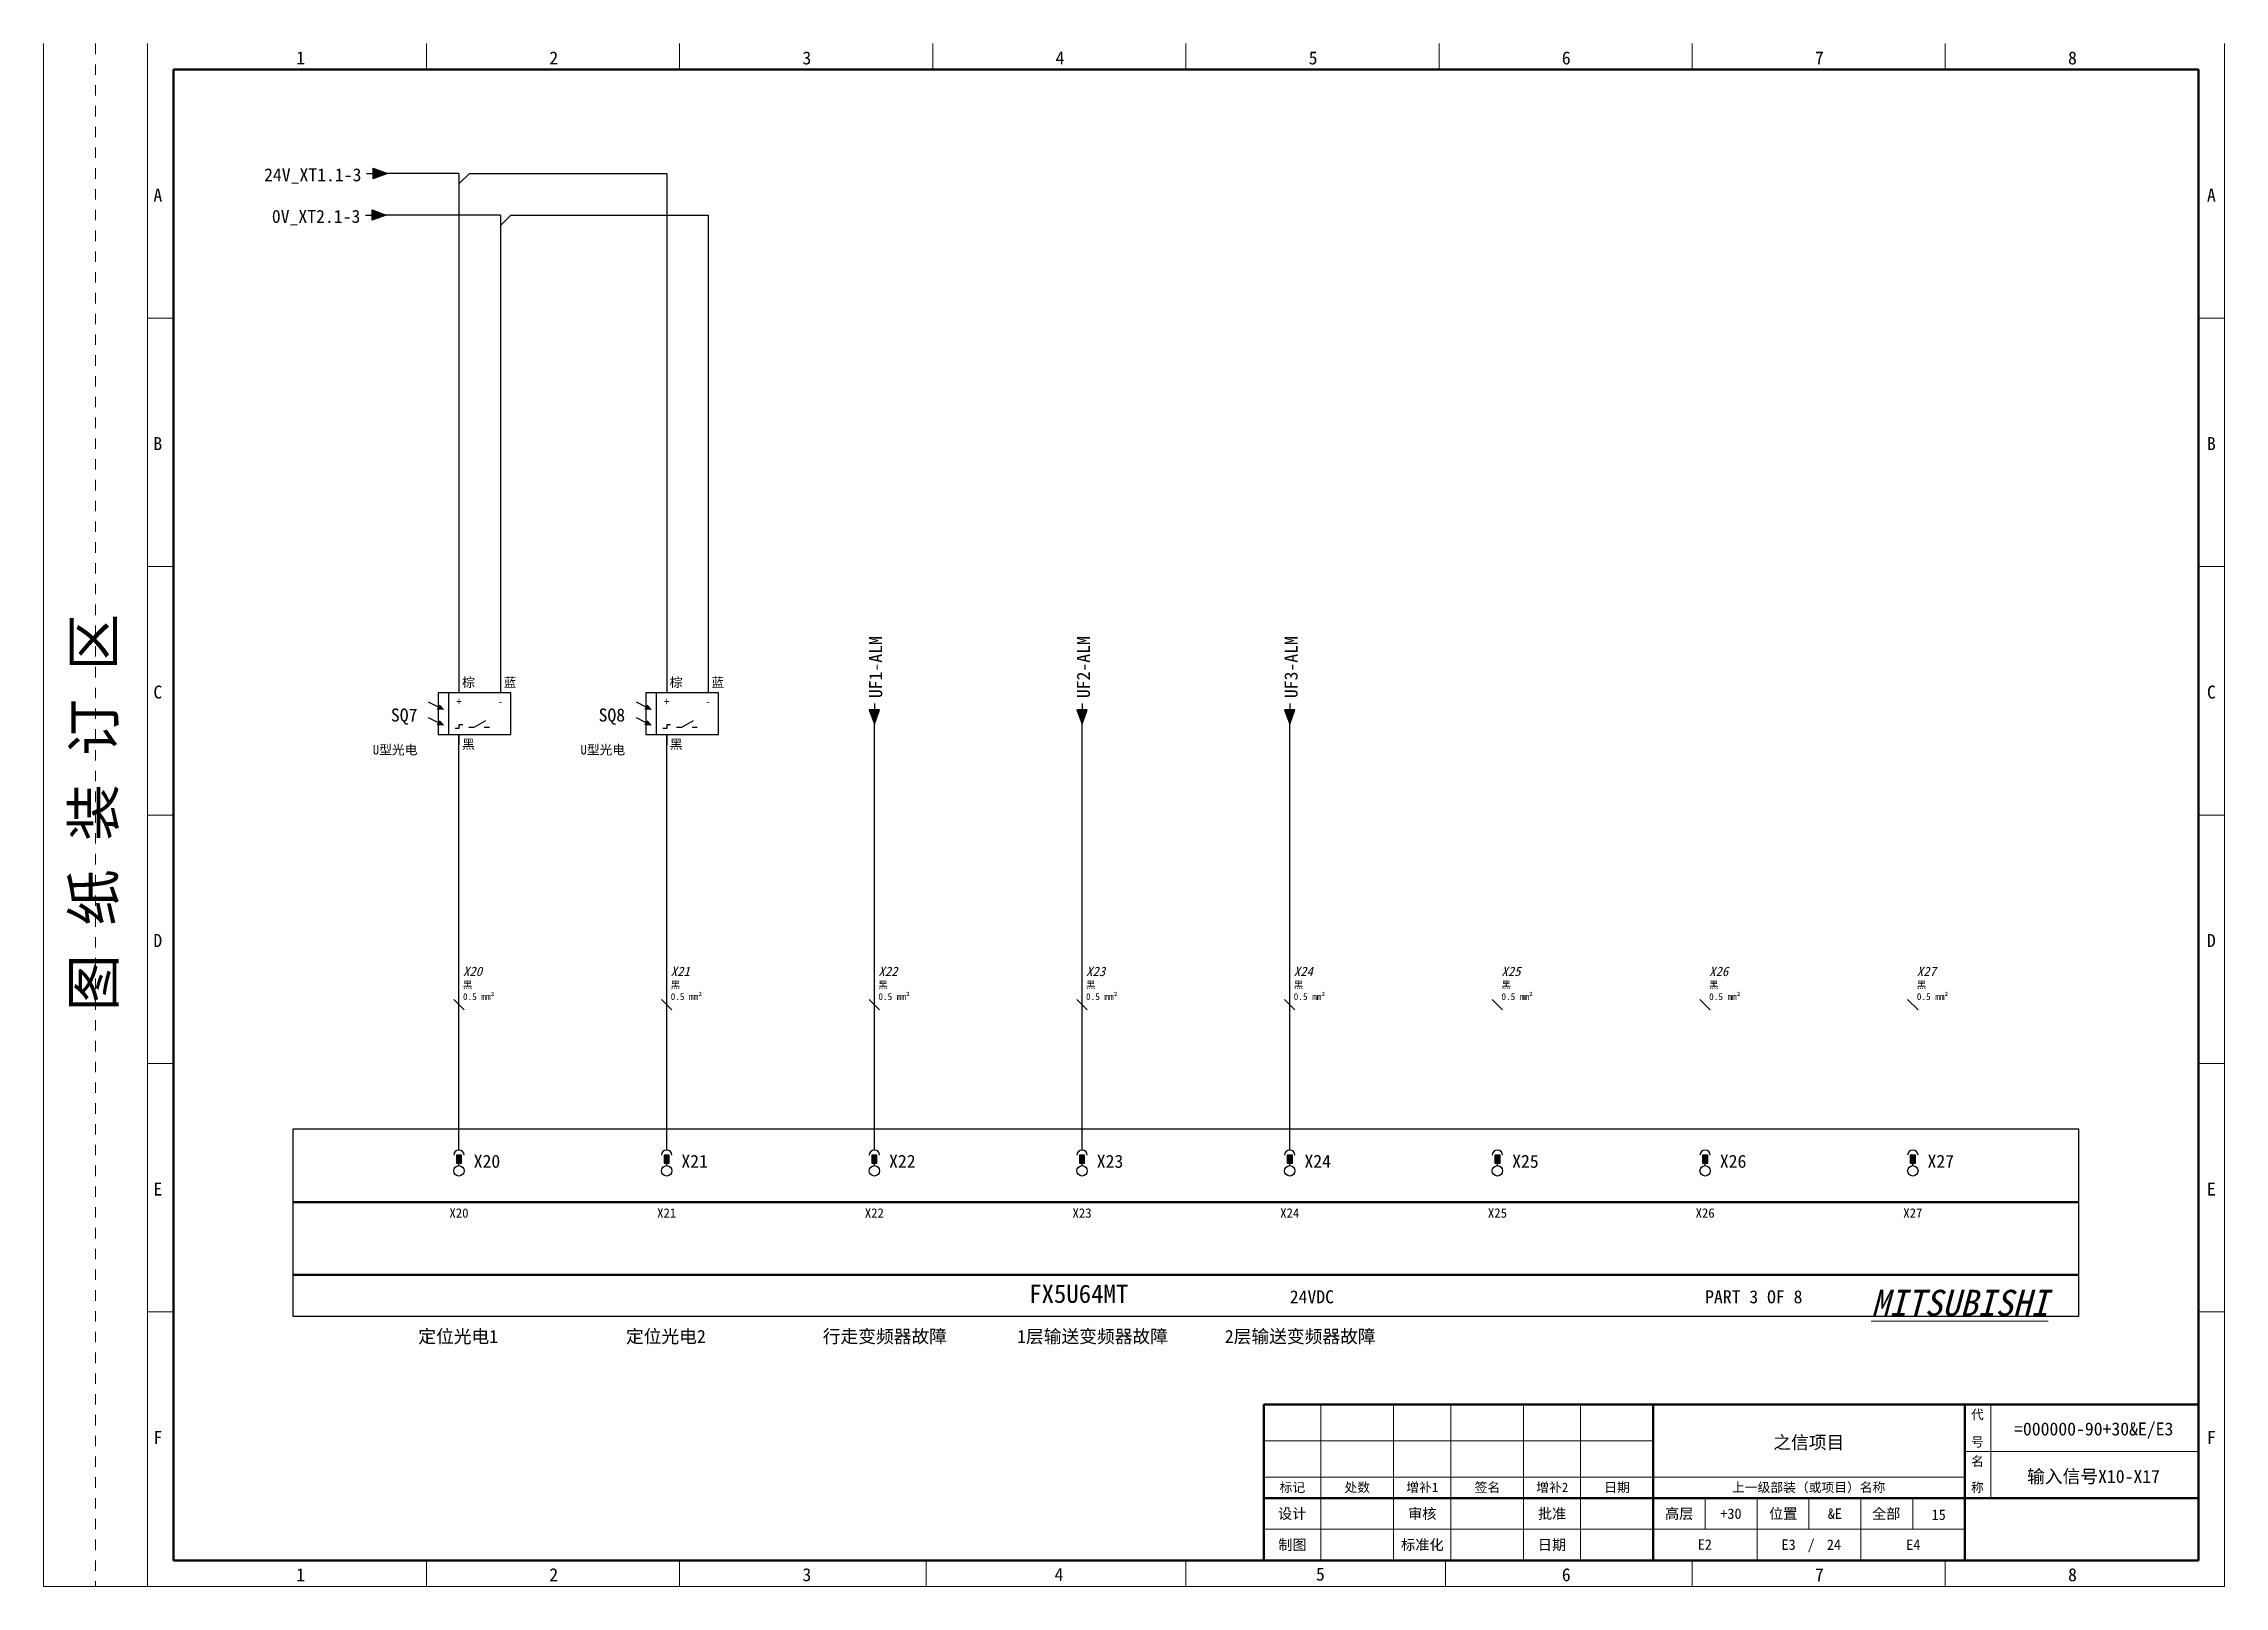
# Model space of a CAD drawing. Header units: millimetres. Extents: x -274 to 12554, y 2463 to 2760.
# Drawn here: x 3286.5 to 3706.5, y 2463.4 to 2760.4 of the extents above; entities that cross this region are included whole.
import ezdxf
from ezdxf.enums import TextEntityAlignment as Align

# ---------------------------------------------------------------- set-up
doc = ezdxf.new("R2010")
doc.units = ezdxf.units.MM
doc.linetypes.add('EPL_DASH', pattern=[1, 0.5, -0.5])
for name, color, linetype, lineweight in [('EPLAN100', 7, 'Continuous', 5), ('EPLAN108', 5, 'Continuous', 5), ('EPLAN201', 73, 'Continuous', 35), ('EPLAN300', 5, 'Continuous', 5), ('EPLAN303', 6, 'Continuous', 25), ('EPLAN306', 6, 'Continuous', 25), ('EPLAN311', 1, 'Continuous', 25), ('EPLAN312', 1, 'Continuous', 25), ('EPLAN400', 5, 'Continuous', 35), ('EPLAN403', 5, 'Continuous', 35), ('EPLAN405', 1, 'Continuous', 25), ('EPLAN420', 7, 'Continuous', 35), ('EPLAN421', 5, 'Continuous', 35), ('EPLAN426', 251, 'Continuous', 35), ('EPLAN429', 251, 'Continuous', 35), ('EPLAN451', 73, 'Continuous', 35), ('EPLAN452', 73, 'Continuous', 35), ('EPLAN453', 73, 'Continuous', 35), ('EPLAN500', 7, 'Continuous', 35)]:
    doc.layers.add(name, color=color, linetype=linetype, lineweight=lineweight)
doc.styles.add('宋体', font='')
doc.styles.add('宋体_I', font='')
doc.styles.get('宋体').set_extended_font_data('宋体')
doc.styles.get('宋体_I').set_extended_font_data('宋体', italic=True)

msp = doc.modelspace()

# ---------------------------------------------------------------- texts
at = {"layer": 'EPLAN108', "color": 5, "style": '宋体'}
for s, p in [('24VDC', (3526.48, 2519.13)), ('PART 3 OF 8', (3606.48, 2519.13))]:
    msp.add_text(s, height=2.505, dxfattribs=at).set_placement(p, align=Align.MIDDLE_LEFT)
at = {"layer": 'EPLAN108', "color": 5, "insert": (3638.48, 2515.38), "char_height": 5.01, "attachment_point": 7, "style": '宋体_I'}
msp.add_mtext('\\LMITSUBISHI\\l', dxfattribs=at)
at = {"layer": 'EPLAN201', "color": 4, "style": '宋体'}
msp.add_text('图 纸 装 订 区', height=8.016, rotation=90, dxfattribs=at).set_placement((3292.08, 2612.38), align=Align.TOP_CENTER)
for s, height, p in [('代', 1.8, (3658.92, 2496.46)), ('号', 1.8, (3658.92, 2491.2)), ('名', 1.8, (3658.92, 2487.46)), ('标记', 1.804, (3526.99, 2482.45)), ('处数', 1.804, (3539.48, 2482.45)), ('增补1', 1.804, (3552.01, 2482.45)), ('签名', 1.804, (3564.54, 2482.45)), ('增补2', 1.804, (3577.04, 2482.45)), ('日期', 1.804, (3589.51, 2482.45)), ('上一级部装（或项目）名称', 1.8036, (3626.42, 2482.45)), ('称', 1.8, (3658.92, 2482.44)), ('设计', 2.004, (3526.95, 2477.38)), ('审核', 2.004, (3552, 2477.38)), ('批准', 2.004, (3577.01, 2477.38)), ('高层', 2.004, (3601.49, 2477.38)), ('位置', 2.004, (3621.51, 2477.38)), ('全部', 2.004, (3641.35, 2477.38)), ('制图', 2.004, (3527, 2471.39)), ('标准化', 2.004, (3552.02, 2471.39)), ('日期', 2.004, (3576.99, 2471.39)), ('/', 2, (3626.89, 2471.41))]:
    msp.add_text(s, height=height, dxfattribs=at).set_placement(p, align=Align.MIDDLE_CENTER)
at = {"layer": 'EPLAN300', "color": 5, "style": '宋体'}
for s, p in [('+', (3366.48, 2633.73)), ('-', (3374.48, 2633.73)), ('+', (3406.48, 2633.73)), ('-', (3414.48, 2633.73))]:
    msp.add_text(s, height=1.5, dxfattribs=at).set_placement(p, align=Align.MIDDLE_CENTER)
at = {"layer": 'EPLAN400', "color": 5, "style": '宋体'}
for s, p in [('SQ7', (3358.48, 2631.13)), ('SQ8', (3398.48, 2631.13))]:
    msp.add_text(s, height=2.505, dxfattribs=at).set_placement(p, align=Align.MIDDLE_RIGHT)
msp.add_text('FX5U64MT', height=3.507, dxfattribs=at).set_placement((3495.38, 2521.47), align=Align.TOP_RIGHT)
at = {"layer": 'EPLAN403', "color": 5, "style": '宋体'}
for s, p in [('24V_XT1.1-3', (3347.69, 2735.13)), ('0V_XT2.1-3', (3347.48, 2727.13))]:
    msp.add_text(s, height=2.505, dxfattribs=at).set_placement(p, align=Align.MIDDLE_RIGHT)
for s, p in [('UF1-ALM', (3446.73, 2634.38)), ('UF2-ALM', (3486.73, 2634.38)), ('UF3-ALM', (3526.73, 2634.38))]:
    msp.add_text(s, height=2.505, rotation=90, dxfattribs=at).set_placement(p, align=Align.MIDDLE_LEFT)
at = {"layer": 'EPLAN405', "color": 2, "style": '宋体_I'}
for s, p in [('X20', (3367.25, 2580.33)), ('X21', (3407.25, 2580.33)), ('X22', (3447.25, 2580.33)), ('X23', (3487.25, 2580.33)), ('X24', (3527.25, 2580.33)), ('X25', (3567.25, 2580.33)), ('X26', (3607.25, 2580.33)), ('X27', (3647.25, 2580.33))]:
    msp.add_text(s, height=1.804, dxfattribs=at).set_placement(p, align=Align.BOTTOM_LEFT)
at = {"layer": 'EPLAN405', "color": 1, "style": '宋体'}
for s, height, p in [('黑', 1.3, (3367.25, 2578.11)), ('黑', 1.3, (3407.25, 2578.11)), ('黑', 1.3, (3447.25, 2578.11)), ('黑', 1.3, (3487.25, 2578.11)), ('黑', 1.3, (3527.25, 2578.11)), ('黑', 1.3, (3567.25, 2578.11)), ('黑', 1.3, (3607.25, 2578.11)), ('黑', 1.3, (3647.25, 2578.11)), ('0.5 mm²', 1.303, (3367.25, 2575.88)), ('0.5 mm²', 1.303, (3407.25, 2575.88)), ('0.5 mm²', 1.303, (3447.25, 2575.88)), ('0.5 mm²', 1.303, (3487.25, 2575.88)), ('0.5 mm²', 1.303, (3527.25, 2575.88)), ('0.5 mm²', 1.303, (3567.25, 2575.88)), ('0.5 mm²', 1.303, (3607.25, 2575.88)), ('0.5 mm²', 1.303, (3647.25, 2575.88))]:
    msp.add_text(s, height=height, dxfattribs=at).set_placement(p, align=Align.BOTTOM_LEFT)
at = {"layer": 'EPLAN420', "color": 0, "style": '宋体'}
for s, p in [('棕', (3367.08, 2635.98)), ('蓝', (3375.08, 2635.98)), ('棕', (3407.08, 2635.98)), ('蓝', (3415.08, 2635.98))]:
    msp.add_text(s, height=1.8, dxfattribs=at).set_placement(p, align=Align.BOTTOM_LEFT)
for p in [(3367.08, 2626.42), (3407.08, 2626.42)]:
    msp.add_text('黑', height=1.8, dxfattribs=at).set_placement(p, align=Align.TOP_LEFT)
at = {"layer": 'EPLAN421', "color": 5, "style": '宋体'}
for s, p in [('X20', (3369.31, 2543.21)), ('X21', (3409.31, 2543.21)), ('X22', (3449.31, 2543.21)), ('X23', (3489.31, 2543.21)), ('X24', (3529.31, 2543.21)), ('X25', (3569.31, 2543.21)), ('X26', (3609.31, 2543.21)), ('X27', (3649.31, 2543.21))]:
    msp.add_text(s, height=2.505, dxfattribs=at).set_placement(p, align=Align.BOTTOM_LEFT)
at = {"layer": 'EPLAN426', "color": 251, "style": '宋体'}
for s, p in [('X20', (3366.48, 2536.16)), ('X21', (3406.48, 2536.16)), ('X22', (3446.48, 2536.16)), ('X23', (3486.48, 2536.16)), ('X24', (3526.48, 2536.16)), ('X25', (3566.48, 2536.16)), ('X26', (3606.48, 2536.16)), ('X27', (3646.48, 2536.16))]:
    msp.add_text(s, height=1.804, dxfattribs=at).set_placement(p, align=Align.TOP_CENTER)
at = {"layer": 'EPLAN429', "color": 6, "char_height": 2.505, "attachment_point": 2, "style": '宋体'}
for s, insert in [('定位光电1', (3366.33, 2512.76)), ('定位光电2', (3406.33, 2512.76)), ('行走变频器故障', (3448.5, 2512.76)), ('1层输送变频器故障', (3488.5, 2512.76)), ('2层输送变频器故障', (3528.5, 2512.76))]:
    msp.add_mtext(s, dxfattribs=dict(at, insert=insert))
at = {"layer": 'EPLAN451', "color": 4, "style": '宋体'}
msp.add_text('之信项目', height=2.505, dxfattribs=at).set_placement((3626.45, 2491.1), align=Align.MIDDLE_CENTER)
at = {"layer": 'EPLAN452', "color": 4, "style": '宋体'}
for s, height, p in [('=000000-90+30&E/E3', 2.505, (3681.32, 2493.69)), ('输入信号X10-X17', 2.505, (3681.29, 2484.55)), ('+30', 2.004, (3611.45, 2477.38)), ('&E', 2.004, (3631.47, 2477.38)), ('15', 2.004, (3651.46, 2477.18)), ('E2', 2.004, (3606.42, 2471.44)), ('E4', 2.004, (3646.57, 2471.4))]:
    msp.add_text(s, height=height, dxfattribs=at).set_placement(p, align=Align.MIDDLE_CENTER)
msp.add_text('E3', height=2.004, dxfattribs=at).set_placement((3623.92, 2471.41), align=Align.MIDDLE_RIGHT)
msp.add_text('24', height=2.004, dxfattribs=at).set_placement((3629.93, 2471.41), align=Align.MIDDLE_LEFT)
at = {"layer": 'EPLAN453', "color": 4, "style": '宋体'}
for s, p in [('1', (3335.98, 2757.63)), ('2', (3384.73, 2757.63)), ('3', (3433.48, 2757.63)), ('4', (3482.23, 2757.63)), ('5', (3530.98, 2757.63)), ('6', (3579.73, 2757.63)), ('7', (3628.48, 2757.63)), ('8', (3677.23, 2757.63)), ('A', (3308.48, 2731.22)), ('A', (3703.98, 2731.22)), ('B', (3308.48, 2683.38)), ('B', (3703.98, 2683.38)), ('C', (3308.48, 2635.55)), ('C', (3703.98, 2635.55)), ('D', (3308.48, 2587.72)), ('D', (3703.98, 2587.72)), ('E', (3308.48, 2539.88)), ('E', (3703.98, 2539.88)), ('F', (3308.48, 2492.05)), ('F', (3703.98, 2492.05)), ('1', (3335.98, 2465.63)), ('2', (3384.73, 2465.63)), ('3', (3433.48, 2465.63)), ('4', (3482.04, 2465.67)), ('5', (3532.38, 2465.74)), ('6', (3579.73, 2465.63)), ('7', (3628.48, 2465.63)), ('8', (3677.23, 2465.63))]:
    msp.add_text(s, height=2.5, dxfattribs=at).set_placement(p, align=Align.MIDDLE_CENTER)
at = {"layer": 'EPLAN500', "color": 0, "style": '宋体'}
for p in [(3358.48, 2624.44), (3398.48, 2624.44)]:
    msp.add_text('U型光电', height=1.804, dxfattribs=at).set_placement(p, align=Align.MIDDLE_RIGHT)

# ---------------------------------------------------------------- hatches: boundary and pattern name
at = {"layer": 'EPLAN300', "linetype": 'Continuous', "lineweight": 25, "ltscale": 4}
for points in [[(3362.72, 2633.02), (3363.48, 2632.17), (3362.35, 2632.27)], [(3362.72, 2630.02), (3363.48, 2629.17), (3362.35, 2629.27)], [(3402.72, 2633.02), (3403.48, 2632.17), (3402.35, 2632.27)], [(3402.72, 2630.02), (3403.48, 2629.17), (3402.35, 2629.27)]]:
    msp.add_hatch(color=5, dxfattribs=at).paths.add_polyline_path(points, flags=0)
at = {"layer": 'EPLAN303', "linetype": 'Continuous', "lineweight": 25, "ltscale": 4}
for points in [[(3365.98, 2544.88), (3366.98, 2544.88), (3366.98, 2546.38), (3365.98, 2546.38)], [(3405.98, 2544.88), (3406.98, 2544.88), (3406.98, 2546.38), (3405.98, 2546.38)], [(3445.98, 2544.88), (3446.98, 2544.88), (3446.98, 2546.38), (3445.98, 2546.38)], [(3485.98, 2544.88), (3486.98, 2544.88), (3486.98, 2546.38), (3485.98, 2546.38)], [(3525.98, 2544.88), (3526.98, 2544.88), (3526.98, 2546.38), (3525.98, 2546.38)], [(3565.98, 2544.88), (3566.98, 2544.88), (3566.98, 2546.38), (3565.98, 2546.38)], [(3605.98, 2544.88), (3606.98, 2544.88), (3606.98, 2546.38), (3605.98, 2546.38)], [(3645.98, 2544.88), (3646.98, 2544.88), (3646.98, 2546.38), (3645.98, 2546.38)]]:
    msp.add_hatch(color=6, dxfattribs=at).paths.add_polyline_path(points, flags=0)
at = {"layer": 'EPLAN311', "linetype": 'Continuous', "lineweight": 25, "ltscale": 4}
for points in [[(3349.94, 2736.38), (3352.69, 2735.38), (3349.94, 2734.38)], [(3349.73, 2728.38), (3352.48, 2727.38), (3349.73, 2726.38)], [(3445.48, 2632.13), (3446.48, 2629.38), (3447.48, 2632.13)], [(3485.48, 2632.13), (3486.48, 2629.38), (3487.48, 2632.13)], [(3525.48, 2632.13), (3526.48, 2629.38), (3527.48, 2632.13)]]:
    msp.add_hatch(color=1, dxfattribs=at).paths.add_polyline_path(points, flags=0)

# ---------------------------------------------------------------- linework, layer by layer
at = {"color": 24}
msp.add_line((3368.48, 2735.38), (3406.48, 2735.38), dxfattribs=at)
at = {"color": 5}
for p, q in [((3406.48, 2727.38), (3414.48, 2727.38)), ((3366.48, 2629.26), (3366.48, 2628.51)), ((3406.48, 2629.26), (3406.48, 2628.51))]:
    msp.add_line(p, q, dxfattribs=at)
at = {"layer": 'EPLAN100', "color": 6, "linetype": 'Continuous', "lineweight": 50, "ltscale": 4}
for p, q in [((3334.48, 2537.38), (3678.48, 2537.38)), ((3334.48, 2523.38), (3678.48, 2523.38))]:
    msp.add_line(p, q, dxfattribs=at)
at = {"layer": 'EPLAN201', "color": 4, "linetype": 'Continuous', "lineweight": 20, "ltscale": 12}
for p, q in [((3286.48, 2463.38), (3286.48, 2760.38)), ((3360.23, 2760.38), (3360.23, 2755.38)), ((3408.98, 2760.38), (3408.98, 2755.38)), ((3457.73, 2760.38), (3457.73, 2755.38)), ((3506.48, 2755.38), (3506.48, 2760.38)), ((3555.23, 2760.38), (3555.23, 2755.38)), ((3603.98, 2760.38), (3603.98, 2755.38)), ((3652.73, 2760.38), (3652.73, 2755.38)), ((3706.48, 2760.38), (3706.48, 2463.38)), ((3306.48, 2707.55), (3311.48, 2707.55)), ((3701.48, 2707.55), (3706.48, 2707.55)), ((3306.48, 2659.72), (3311.48, 2659.72)), ((3701.48, 2659.72), (3706.48, 2659.72)), ((3306.48, 2611.88), (3311.48, 2611.88)), ((3701.48, 2611.88), (3706.48, 2611.88)), ((3306.48, 2564.05), (3311.48, 2564.05)), ((3701.48, 2564.05), (3706.48, 2564.05)), ((3306.48, 2516.22), (3311.48, 2516.22)), ((3701.48, 2516.22), (3706.48, 2516.22)), ((3656.48, 2489.38), (3701.48, 2489.38)), ((3606.48, 2480.38), (3606.48, 2474.38)), ((3616.48, 2480.38), (3616.48, 2474.38)), ((3626.48, 2480.38), (3626.48, 2474.38)), ((3636.48, 2480.38), (3636.48, 2474.38)), ((3646.48, 2480.38), (3646.48, 2474.38)), ((3521.48, 2474.38), (3656.48, 2474.38)), ((3616.48, 2474.38), (3616.48, 2468.38)), ((3636.48, 2474.38), (3636.48, 2468.38)), ((3360.23, 2468.38), (3360.23, 2463.38)), ((3408.98, 2468.38), (3408.98, 2463.38)), ((3456.48, 2463.38), (3456.48, 2468.38)), ((3506.48, 2468.38), (3506.48, 2463.38)), ((3556.48, 2463.38), (3556.48, 2468.38)), ((3603.98, 2468.38), (3603.98, 2463.38)), ((3652.73, 2468.38), (3652.73, 2463.38)), ((3706.48, 2463.38), (3286.48, 2463.38))]:
    msp.add_line(p, q, dxfattribs=at)
at = {"layer": 'EPLAN201', "color": 4, "linetype": 'EPL_DASH', "lineweight": 20, "ltscale": 4}
msp.add_line((3296.48, 2760.38), (3296.48, 2463.38), dxfattribs=at)
at = {"layer": 'EPLAN201', "color": 4, "linetype": 'Continuous', "lineweight": 20, "ltscale": 4}
for p, q in [((3306.48, 2463.38), (3306.48, 2760.38)), ((3532.48, 2468.38), (3532.48, 2498.38)), ((3546.48, 2468.38), (3546.48, 2498.38)), ((3557.48, 2468.38), (3557.48, 2498.38)), ((3571.48, 2468.38), (3571.48, 2498.38)), ((3582.45, 2468.45), (3582.45, 2498.45)), ((3661.48, 2480.38), (3661.48, 2498.38)), ((3521.48, 2491.38), (3596.48, 2491.38)), ((3521.48, 2484.38), (3656.48, 2484.38))]:
    msp.add_line(p, q, dxfattribs=at)
at = {"layer": 'EPLAN201', "color": 4, "linetype": 'Continuous', "lineweight": 50, "ltscale": 12}
for p, q in [((3701.48, 2755.38), (3311.48, 2755.38)), ((3521.48, 2468.38), (3521.48, 2498.38)), ((3596.48, 2468.38), (3596.48, 2498.38)), ((3656.48, 2468.38), (3656.48, 2498.38)), ((3521.48, 2480.38), (3701.48, 2480.38)), ((3311.48, 2468.38), (3701.48, 2468.38))]:
    msp.add_line(p, q, dxfattribs=at)
at = {"layer": 'EPLAN201', "color": 4, "linetype": 'Continuous', "lineweight": 50, "ltscale": 4}
for p, q in [((3311.48, 2755.38), (3311.48, 2468.38)), ((3701.48, 2755.38), (3701.48, 2468.38)), ((3521.48, 2498.38), (3701.48, 2498.38))]:
    msp.add_line(p, q, dxfattribs=at)
at = {"layer": 'EPLAN201', "color": 4, "linetype": 'Continuous', "lineweight": 15, "ltscale": 12}
for p, q in [((3506.48, 2468.38), (3506.48, 2463.38)), ((3456.48, 2463.38), (3556.48, 2463.38))]:
    msp.add_line(p, q, dxfattribs=at)
at = {"layer": 'EPLAN201', "color": 4, "linetype": 'Continuous', "lineweight": 35, "ltscale": 12}
msp.add_line((3521.48, 2468.38), (3701.48, 2468.38), dxfattribs=at)
at = {"layer": 'EPLAN300', "color": 5, "linetype": 'Continuous', "lineweight": 25, "ltscale": 4}
for p, q in [((3362.54, 2632.65), (3360.64, 2633.6)), ((3364.48, 2635.38), (3364.48, 2627.38)), ((3374.48, 2637.38), (3374.48, 2635.38)), ((3402.54, 2632.65), (3400.64, 2633.6)), ((3404.48, 2635.38), (3404.48, 2627.38)), ((3414.48, 2637.38), (3414.48, 2635.38)), ((3362.54, 2629.65), (3360.64, 2630.6)), ((3371.61, 2630.01), (3369.36, 2628.76)), ((3402.54, 2629.65), (3400.64, 2630.6)), ((3411.61, 2630.01), (3409.36, 2628.76)), ((3366.48, 2627.38), (3366.48, 2625.38)), ((3406.48, 2627.38), (3406.48, 2625.38))]:
    msp.add_line(p, q, dxfattribs=at)
at = {"layer": 'EPLAN300', "color": 5, "linetype": 'Continuous', "lineweight": 25}
for p, q in [((3367.23, 2629.26), (3366.48, 2629.26)), ((3407.23, 2629.26), (3406.48, 2629.26)), ((3366.48, 2628.51), (3365.73, 2628.51)), ((3369.36, 2628.76), (3368.36, 2628.76)), ((3372.36, 2628.76), (3371.36, 2628.76)), ((3406.48, 2628.51), (3405.73, 2628.51)), ((3409.36, 2628.76), (3408.36, 2628.76)), ((3412.36, 2628.76), (3411.36, 2628.76))]:
    msp.add_line(p, q, dxfattribs=at)
at = {"layer": 'EPLAN300', "color": 5, "linetype": 'Continuous', "lineweight": 25, "ltscale": 4}
for points in [[(3362.48, 2627.38), (3376.48, 2627.38), (3376.48, 2635.38), (3362.48, 2635.38)], [(3402.48, 2627.38), (3416.48, 2627.38), (3416.48, 2635.38), (3402.48, 2635.38)], [(3362.72, 2633.02), (3363.48, 2632.17), (3362.35, 2632.27)], [(3362.72, 2630.02), (3363.48, 2629.17), (3362.35, 2629.27)], [(3402.72, 2633.02), (3403.48, 2632.17), (3402.35, 2632.27)], [(3402.72, 2630.02), (3403.48, 2629.17), (3402.35, 2629.27)]]:
    msp.add_lwpolyline(points, close=True, dxfattribs=at)
at = {"layer": 'EPLAN303', "color": 6, "linetype": 'Continuous', "lineweight": 25, "ltscale": 4}
for p, q in [((3366.48, 2544.38), (3366.48, 2544.88)), ((3406.48, 2544.38), (3406.48, 2544.88)), ((3446.48, 2544.38), (3446.48, 2544.88)), ((3486.48, 2544.38), (3486.48, 2544.88)), ((3526.48, 2544.38), (3526.48, 2544.88)), ((3566.48, 2544.38), (3566.48, 2544.88)), ((3606.48, 2544.38), (3606.48, 2544.88)), ((3646.48, 2544.38), (3646.48, 2544.88))]:
    msp.add_line(p, q, dxfattribs=at)
for points in [[(3365.98, 2544.88), (3366.98, 2544.88), (3366.98, 2546.38), (3365.98, 2546.38)], [(3405.98, 2544.88), (3406.98, 2544.88), (3406.98, 2546.38), (3405.98, 2546.38)], [(3445.98, 2544.88), (3446.98, 2544.88), (3446.98, 2546.38), (3445.98, 2546.38)], [(3485.98, 2544.88), (3486.98, 2544.88), (3486.98, 2546.38), (3485.98, 2546.38)], [(3525.98, 2544.88), (3526.98, 2544.88), (3526.98, 2546.38), (3525.98, 2546.38)], [(3565.98, 2544.88), (3566.98, 2544.88), (3566.98, 2546.38), (3565.98, 2546.38)], [(3605.98, 2544.88), (3606.98, 2544.88), (3606.98, 2546.38), (3605.98, 2546.38)], [(3645.98, 2544.88), (3646.98, 2544.88), (3646.98, 2546.38), (3645.98, 2546.38)]]:
    msp.add_lwpolyline(points, close=True, dxfattribs=at)
for centre in [(3366.48, 2543.38), (3406.48, 2543.38), (3446.48, 2543.38), (3486.48, 2543.38), (3526.48, 2543.38), (3566.48, 2543.38), (3606.48, 2543.38), (3646.48, 2543.38)]:
    msp.add_circle(centre, 1, dxfattribs=at)
for centre in [(3366.48, 2546.38), (3406.48, 2546.38), (3446.48, 2546.38), (3486.48, 2546.38), (3526.48, 2546.38), (3566.48, 2546.38), (3606.48, 2546.38), (3646.48, 2546.38)]:
    msp.add_arc(centre, 1, 0, 180, dxfattribs=at)
at = {"layer": 'EPLAN306', "color": 6, "linetype": 'Continuous', "lineweight": 25, "ltscale": 4}
msp.add_lwpolyline([(3334.48, 2515.38), (3678.48, 2515.38), (3678.48, 2551.38), (3334.48, 2551.38)], close=True, dxfattribs=at)
at = {"layer": 'EPLAN311', "color": 1, "linetype": 'Continuous', "lineweight": 25, "ltscale": 4}
for p, q in [((3348.69, 2735.38), (3349.94, 2735.38)), ((3348.48, 2727.38), (3349.73, 2727.38)), ((3446.48, 2633.38), (3446.48, 2632.13)), ((3446.48, 2547.38), (3446.48, 2630.38)), ((3486.48, 2633.38), (3486.48, 2632.13)), ((3486.48, 2547.38), (3486.48, 2630.38)), ((3526.48, 2633.38), (3526.48, 2632.13)), ((3526.48, 2547.38), (3526.48, 2630.38))]:
    msp.add_line(p, q, dxfattribs=at)
at = {"layer": 'EPLAN311', "color": 24, "linetype": 'Continuous', "lineweight": 25, "ltscale": 4}
for p, q in [((3366.48, 2735.38), (3350.69, 2735.38)), ((3366.48, 2735.38), (3366.48, 2635.38)), ((3366.48, 2733.38), (3368.48, 2735.38)), ((3406.48, 2735.38), (3406.48, 2635.38)), ((3366.48, 2547.38), (3366.48, 2627.38)), ((3406.48, 2547.38), (3406.48, 2627.38))]:
    msp.add_line(p, q, dxfattribs=at)
at = {"layer": 'EPLAN311', "color": 5, "linetype": 'Continuous', "lineweight": 25, "ltscale": 4}
for p, q in [((3374.48, 2727.38), (3350.48, 2727.38)), ((3366.48, 2727.38), (3366.48, 2725.38)), ((3366.48, 2727.38), (3366.48, 2635.38)), ((3374.48, 2725.38), (3376.48, 2727.38)), ((3374.48, 2727.38), (3374.48, 2635.38)), ((3376.48, 2727.38), (3406.48, 2727.38)), ((3406.48, 2727.38), (3406.48, 2635.38)), ((3414.48, 2727.38), (3414.48, 2635.38)), ((3366.48, 2547.38), (3366.48, 2627.38)), ((3406.48, 2547.38), (3406.48, 2627.38))]:
    msp.add_line(p, q, dxfattribs=at)
at = {"layer": 'EPLAN311', "color": 1, "linetype": 'Continuous', "lineweight": 25, "ltscale": 4}
for points in [[(3349.94, 2736.38), (3352.69, 2735.38), (3349.94, 2734.38)], [(3349.73, 2728.38), (3352.48, 2727.38), (3349.73, 2726.38)], [(3445.48, 2632.13), (3446.48, 2629.38), (3447.48, 2632.13)], [(3485.48, 2632.13), (3486.48, 2629.38), (3487.48, 2632.13)], [(3525.48, 2632.13), (3526.48, 2629.38), (3527.48, 2632.13)]]:
    msp.add_lwpolyline(points, close=True, dxfattribs=at)
at = {"layer": 'EPLAN312', "color": 1, "linetype": 'Continuous', "lineweight": 25, "ltscale": 4}
for p, q in [((3365.48, 2576.38), (3367.48, 2574.38)), ((3405.48, 2576.38), (3407.48, 2574.38)), ((3445.48, 2576.38), (3447.48, 2574.38)), ((3485.48, 2576.38), (3487.48, 2574.38)), ((3525.48, 2576.38), (3527.48, 2574.38)), ((3565.48, 2576.38), (3567.48, 2574.38)), ((3605.48, 2576.38), (3607.48, 2574.38)), ((3645.48, 2576.38), (3647.48, 2574.38))]:
    msp.add_line(p, q, dxfattribs=at)

msp.set_redraw_order([(e.dxf.handle, doc.entitydb.next_handle()) for e in msp.query("TEXT MTEXT ATTDEF DIMENSION ARC_DIMENSION")])  # texts and dimensions are drawn at this point

doc.saveas('drawing.dxf')
